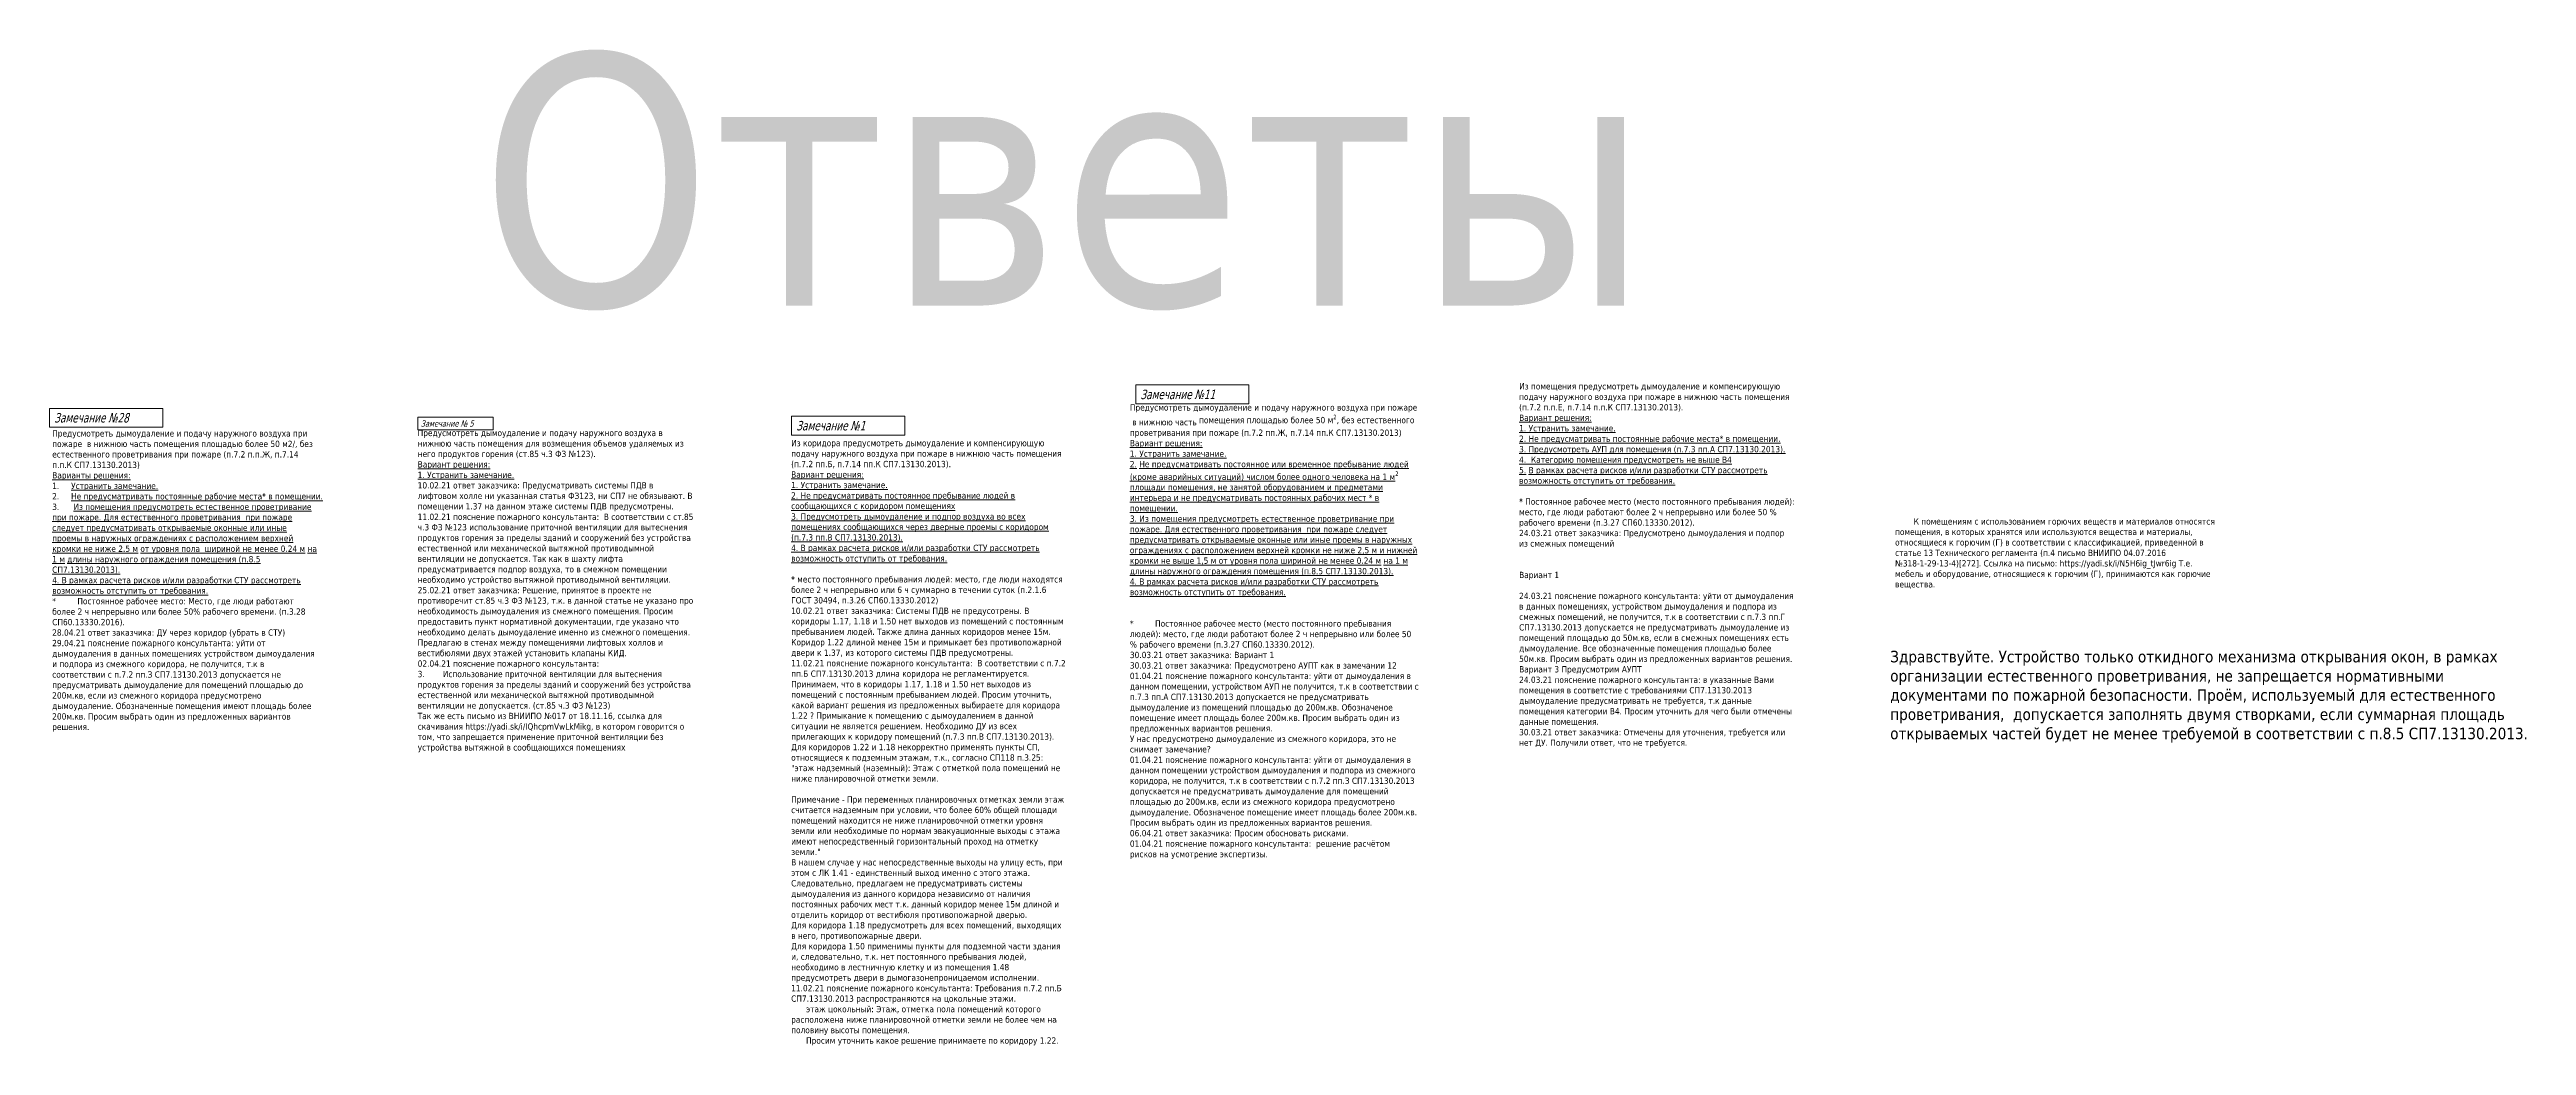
# Model space of a CAD drawing. Header units: millimetres. Extents: x -783640 to 8156175, y -1575894 to 1845315.
# Drawn here: x 1074565 to 1310856, y 805109 to 900143 of the extents above; entities that cross this region are included whole.
import ezdxf

# ---------------------------------------------------------------- set-up
doc = ezdxf.new("R2010")
doc.units = ezdxf.units.MM
doc.layers.add('экспертиза ДУ', color=1, linetype='Continuous', lineweight=0)
doc.styles.add('ЭКСПЕРТИЗА', font='tahoma.ttf')

msp = doc.modelspace()

# ---------------------------------------------------------------- texts
at = {"layer": 'экспертиза ДУ', "lineweight": 0, "ltscale": 100, "style": 'ЭКСПЕРТИЗА', "oblique": 14.99998, "width": 0.8}
for s, p in [('Замечание №11', (1178634, 866786, -3333)), ('Замечание №1', (1145809, 863801))]:
    msp.add_text(s, height=900, dxfattribs=at).set_placement(p)
at = {"layer": 'экспертиза ДУ', "lineweight": 0, "style": 'ЭКСПЕРТИЗА', "oblique": 14.99998, "width": 0.8}
msp.add_text('Замечание №28', height=900, dxfattribs=at).set_placement((1075015, 864554))
at = {"layer": 'экспертиза ДУ', "ltscale": 100, "style": 'ЭКСПЕРТИЗА', "oblique": 14.99998, "width": 0.8}
msp.add_text('Замечание № 5', height=600, dxfattribs=at).set_placement((1109985, 864158))
at = {"layer": 'экспертиза ДУ', "color": 2, "lineweight": 0, "insert": (1115549, 899709, 0), "char_height": 24000, "width": 385907.49, "attachment_point": 1, "style": 'ЭКСПЕРТИЗА'}
msp.add_mtext('\\A1;Ответы', dxfattribs=at)
at = {"layer": 'экспертиза ДУ', "color": 6, "ltscale": 100, "attachment_point": 1, "style": 'ЭКСПЕРТИЗА'}
for s, insert, char_height, width in [('\\A1;{\\C256;Из помещения предусмотреть дымоудаление \\A0;и компенсирующую подачу наружного воздуха при пожаре в нижнюю часть \\A1;помещения (п.7.2 п.п.Е, п.7.14 п.п.К СП7.13130.2013).\\P\\L\\C6;Вариант решения:\\P1. Устранить замечание.\\P2. Не предусматривать постоянные рабочие места* в помещении.\\P3. Предусмотреть АУП для помещения (п.7.3 пп.А СП7.13130.2013).\\P\\H0.99996x;4.  Категорию помещения предусмотреть не выше В4\\P\\A0;\\H0.99996x;5\\A1;. В рамках расчета рисков и/или разработки СТУ рассмотреть возможность отступить от требования.\\P\\A0;\\H0.99988x;\\l\\P* Постоянное рабочее место (место постоянного пребывания людей): место, где люди работают более 2 ч непрерывно или более 50 % рабочего времени (п.3.27 СП60.13330.2012).\\P\\H1.0002x;\\C4;24.03.21 ответ заказчика: Предусмотрено дымоудаления и подпор из смежных помещений\\P\\P\\PВариант 1\\P\\P\\C30;24.03.21 пояснение пожарного консультанта: уйти от дымоудаления в данных помещениях, устройством дымоудаления и подпора из смежных помещений, не получится, т.к в соответствии с \\A1;п.7.3 пп.Г СП7.13130.2013\\A0; допускается не предусматривать дымоудаление из помещений площадью до 50м.кв, если в смежных помещениях есть дымоудаление. Все обозначенные помещения площадью более 50м.кв. Просим выбрать один из предложенных вариантов решения. \\P\\C4;Вариант 3 Предусмотрим АУПТ\\P\\C30;24.03.21 пояснение пожарного консультанта: в указанные Вами помещения в соответстие с требованиями \\A1;СП7.13130.2013\\A0; дымоудаление предусматривать не требуется, т.к данные помещения категории В4. Просим уточнить для чего были отмечены данные помещения.\\P\\C4;30.03.21 ответ заказчика: Отмечены для уточнения, требуется или нет ДУ. Получили ответ, что не требуется.}', (1214760, 868310, 1555), 600, 26264.8), ('\\A1;{\\C256;Предусмотреть дымоудаление \\A0;и подачу наружного воздуха при пожаре  в нижнюю часть \\A1;помещения площадью более 50\\~м\\H0.7x;\\S2^ ;\\H1.4286x;, без естественного проветривания при пожаре (п.7.2 пп.Ж, п.7.14 пп.К СП7.13130.2013)\\P\\H0.99998x;\\L\\C6;Вариант решения:\\P1. Устранить замечание.\\P2\\H1.00002x;. Не предусматривать постоянное или временное пребывание людей (кроме аварийных ситуаций) числом более одного человека на 1\\~м\\H0.7x;\\S2^ ;\\H1.4286x; площади помещения, не занятой оборудованием и предметами интерьера и не предусматривать постоянных рабочих мест * в помещении.\\P\\H0.99998x;3. Из помещения предусмотреть естественное проветривание при пожаре. Для естественного проветривания  при пожаре следует предусматривать открываемые оконные или иные проемы в наружных ограждениях с расположением верхней кромки не ниже 2,5 м и нижней кромки не выше 1,5 м от уровня пола шириной не менее 0.24\\~м на 1\\~м длины наружного ограждения помещения (п.8.5 СП7.13130.2013).\\P\\H0.99998x;4. В рамках расчета рисков и/или разработки СТУ рассмотреть возможность отступить от требования.\\H1.00002x;\\P\\H1.00002x;\\P\\P\\A0;\\H0.99996x;\\l*^IПостоянное рабочее место (место постоянного пребывания людей): место, где люди работают более 2 ч непрерывно или более 50 % рабочего времени (п.3.27 СП60.13330.2012).\\P\\C4;30.03.21 ответ заказчика: Вариант 1\\P30.03.21 ответ заказчика: Предусмотрено АУПТ как в замечании 12\\P\\C30;01.04.21 пояснение пожарного консультанта: уйти от дымоудаления в данном помещении, устройством АУП не получится, т.к в соответствии с \\A1;п.7.3 пп.А СП7.13130.2013\\A0; допускается не предусматривать дымоудаление из помещений площадью до 200м.кв. Обозначеное помещение имеет площадь более 200м.кв. Просим выбрать один из предложенных вариантов решения. \\P\\C4;У нас предусмотрено дымоудаление из смежного коридора, это не снимает замечание?\\P\\C30;01.04.21 пояснение пожарного консультанта: уйти от дымоудаления в данном помещении устройством дымоудаления и подпора из смежного коридора, не получится, т.к в соответствии с \\A1;п.7.2 пп.З СП7.13130.2013\\A0; допускается не предусматривать дымоудаление для помещений площадью до 200м.кв, если из смежного коридора предусмотрено дымоудаление. Обозначеное помещение имеет площадь более 200м.кв. Просим выбрать один из предложенных вариантов решения. \\P\\C4;06.04.21 ответ заказчика: Просим обосновать рисками.\\P\\C30;01.04.21 пояснение пожарного консультанта:  \\H1x;решение расчётом рисков на усмотрение экспертизы.}', (1177627, 866290, -3333), 600, 26264.8), ('\\C256;Предусмотреть дымоудаление и подачу наружного воздуха в нижнюю часть \\A1;помещения \\A0;для возмещения объемов удаляемых из него продуктов горения (ст.85 ч.3 ФЗ №123)\\A1;.\\P\\L\\C6;Вариант решения:\\P1. Устранить замечание.\\P\\l\\C4;10.02.21 ответ заказчика: Предусматривать системы ПДВ в лифтовом холле ни указанная статья ФЗ123, ни СП7 не обязывают. В помещении 1.37 на данном этаже системы ПДВ предусмотрены. \\P\\C30;11.02.21 пояснение пожарного консультанта:  В соответствии с \\A0;ст.85 ч.3 ФЗ №123 использование приточной вентиляции для вытеснения продуктов горения за пределы зданий и сооружений без устройства естественной или механической вытяжной противодымной вентиляции не допускается. Так как в шахту лифта предусматривается подпор воздуха, то в смежном помещении необходимо устройство вытяжной противодымной вентиляции.\\P\\C4;25.02.21 ответ заказчика: Решение, принятое в проекте не противоречит ст.85 ч.3 ФЗ №123, т.к. в данной статье не указано про необходимость дымоудаления из смежного помещения. Просим предоставить пункт нормативной документации, где указано что необходимо делать дымоудаление именно из смежного помещения. Предлагаю в стенах между помещениями лифтовых холлов и вестибюлями двух этажей установить клапаны КИД. \\P\\A1;\\C30;02.04.21 пояснение пожарного консультанта:  \\P\\A0;3.^IИспользование приточной вентиляции для вытеснения продуктов горения за пределы зданий и сооружений без устройства естественной или механической вытяжной противодымной вентиляции не допускается. (ст.85 ч.3 ФЗ №123)\\PТак же есть письмо из ВНИИПО №017 от 18.11.16, ссылка для скачивания https://yadi.sk/i/IQhcpmVwLkMikg, в котором говорится о том, что запрещается применение приточной вентиляции без устройства вытяжной в сообщающихся помещениях', (1109685, 863858), 600, 26264.8), ('\\A1;{\\C256;Из коридора предусмотреть дымоудаление и компенсирующую подачу наружного воздуха при пожаре в нижнюю часть помещения (п.7.2 пп.Б, п.7.14 пп.К СП7.13130.2013).\\P\\L\\C6;Вариант решения:\\P1. Устранить замечание.\\P2. Не предусматривать постоянное пребывание людей в сообщающихся с коридором помещениях\\P\\A0;3. Предусмотреть дымоудаление и подпор воздуха во всех помещениях сообщающихся через дверные проемы с коридором\\A1;\\H1.00002x; \\A0;\\H0.99998x;(п.7.3 пп.В СП7.13130.2013).\\P\\A1;4. В рамках расчета рисков и/или разработки СТУ рассмотреть возможность отступить от требования.\\A0;\\P\\A1;\\P}* место постоянного пребывания людей: место, где люди находятся более 2 ч непрерывно или 6 ч суммарно в течении суток (п.2.1.6 ГОСТ 30494, п.3.26 СП60.13330.2012)\\P{\\C4;10.02.21 ответ заказчика: Системы ПДВ не предусотрены. В коридоры 1.17, 1.18 и 1.50 нет выходов из помещений с постоянным пребыванием людей. Также длина данных коридоров менее 15м.\\PКоридор 1.22 длиной менее 15м и примыкает без противопожарной двери к 1.37, из которого системы ПДВ предусмотрены. \\P\\C30;11.02.21 пояснение пожарного консультанта:  В соответствии с п.7.2 пп.Б СП7.13130.2013 длина коридора не регламентируется. Принимаем, что в коридоры 1.17, 1.18 и 1.50 нет выходов из помещений с постоянным пребыванием людей. Просим уточнить, какой вариант решения из предложенных выбираете для коридора 1.22 ? Примыкание к помещению с дымоудалением в данной ситуации не является решением. Необходимо ДУ из всех прилегающих к коридору помещений \\A0;(п.7.3 пп.В СП7.13130.2013).\\P\\C4;Для коридоров 1.22 и 1.18 некорректно применять пункты СП, относящиеся к подземным этажам, т.к., согласно СП118 п.3.25:\\P"этаж надземный (наземный): Этаж с отметкой пола помещений не ниже планировочной отметки земли.\\P\\PПримечание - При переменных планировочных отметках земли этаж считается надземным при условии, что более 60% общей площади помещений находится не ниже планировочной отметки уровня земли или необходимые по нормам эвакуационные выходы с этажа имеют непосредственный горизонтальный проход на отметку земли."\\PВ нашем случае у нас непосредственные выходы на улицу есть, при этом с ЛК 1.41 - единственный выход именно с этого этажа. Следовательно, предлагаем не предусматривать системы дымоудаления из данного коридора независимо от наличия постоянных рабочих мест т.к. данный коридор менее 15м длиной и отделить коридор от вестибюля противопожарной дверью.\\PДля коридора 1.18 предусмотреть для всех помещений, выходящих в него, противопожарные двери.\\PДля коридора 1.50 применимы пункты для подземной части здания и, следовательно, т.к. нет постоянного пребывания людей, необходимо в лестничную клетку и из помещения 1.48 предусмотреть двери в дымогазонепроницаемом исполнении.\\P\\A1;\\C30;11.02.21 пояснение пожарного консультанта: Требования п.7.2 пп.Б СП7.13130.2013 распространяются на цокольные этажи.\\P\\pi1420.002;\\A0;этаж цокольный: Этаж, отметка пола помещений которого расположена ниже планировочной отметки земли не более чем на половину высоты помещения. \\PПросим уточнить какое решение принимаете по коридору 1.22.}', (1145314, 862892), 600, 26264.8), ('\\pi1772.502;{\\C256;К помещениям с использованием горючих веществ и материалов относятся помещения, в которых хранятся или используются вещества и материалы, относящиеся к горючим (Г) в соответствии с классификацией, приведенной в статье 13 Технического регламента (п.4 письмо ВНИИПО 04.07.2016 №318-1-29-13-4)[272]. Ссылка на письмо: https://yadi.sk/i/N5H6ig_tJwr6ig Т.е. мебель и оборудование, относящиеся к горючим (Г), принимаются как горючие вещества. }', (1250624, 855416, 1555), 600, 31001.85), ('\\H0.91667x;\\C0;Здравствуйте. Устройство только откидного механизма открывания окон, в рамках организации естественного проветривания, не запрещается нормативными документами по пожарной безопасности. Проём, используемый для естественного проветривания, \\~допускается заполнять двумя створками, если суммарная площадь открываемых частей будет не менее требуемой в соответствии с п.8.5 СП7.13130.2013.', (1250161, 842767, 3111), 1200, 62003.71)]:
    msp.add_mtext(s, dxfattribs=dict(at, insert=insert, char_height=char_height, width=width))
at = {"layer": 'экспертиза ДУ', "lineweight": 0, "ltscale": 100, "insert": (1074821, 863814), "char_height": 600, "width": 25338.67, "attachment_point": 1, "style": 'ЭКСПЕРТИЗА'}
msp.add_mtext('\\pt1200;Предусмотреть дымоудаление и подачу наружного воздуха при пожаре  в нижнюю часть помещения площадью более 50\\~м2/, без естественного проветривания при пожаре (п.7.2 п.п.Ж, п.7.14 п.п.К СП7.13130.2013){\\L\\C6;\\PВарианты решения:\\P\\pt1800;\\l1.^I\\LУстранить замечание.\\P\\A1;\\l2.^I\\LНе предусматривать постоянные рабочие места* в помещении.\\A0;\\P\\l3.^I\\L Из помещения предусмотреть естественное проветривание при пожаре. Для естественного проветривания  при пожаре следует предусматривать открываемые оконные или иные проемы в наружных ограждениях с расположением верхней кромки не ниже 2.5\\~м от уровня пола  шириной не менее 0.24\\~м на 1\\~м длины наружного ограждения помещения (п.8.5 СП7.13130.2013).\\P\\pt1200;4. В рамках расчета рисков и/или разработки СТУ рассмотреть возможность отступить от требования.\\P\\ptz;\\H0.99988x;\\l*^IПостоянное ра\\H1.00012x;бочее место: Место, где люди работают более 2 ч непрерывно или более 50% рабочего времени. (п.3.28 СП60.13330.2016).\\P\\pt1200;\\C4;28.04.21 ответ заказчика: ДУ через коридор (убрать в СТУ)\\P\\ptz;\\C30;29.04.21 пояснение пожарного консультанта: уйти от дымоудаления в данных помещениях устройством дымоудаления и подпора из смежного коридора, не получится, т.к в соответствии с \\A1;п.7.2 пп.З СП7.13130.2013\\A0; допускается не предусматривать дымоудаление для помещений площадью до 200м.кв, если из смежного коридора предусмотрено дымоудаление. Обозначенные помещения имеют площадь более 200м.кв. Просим выбрать один из предложенных вариантов решения. }', dxfattribs=at)

# ---------------------------------------------------------------- linework, layer by layer
at = {"layer": 'экспертиза ДУ', "lineweight": 0}
for points, elevation in [([(1178184, 868136), (1188984, 868136), (1188984, 866336), (1178184, 866336), (1178184, 868136)], -3333), ([(1145359, 865151), (1156159, 865151), (1156159, 863351), (1145359, 863351), (1145359, 865151)], 0)]:
    msp.add_lwpolyline(points, dxfattribs=dict(at, elevation=elevation))
msp.add_lwpolyline([(1074565, 865904), (1085365, 865904), (1085365, 864104), (1074565, 864104), (1074565, 865904)], dxfattribs=at)
at = {"layer": 'экспертиза ДУ', "ltscale": 100}
msp.add_lwpolyline([(1109685, 865058), (1116885, 865058), (1116885, 863858), (1109685, 863858), (1109685, 865058)], dxfattribs=at)

msp.set_redraw_order([(e.dxf.handle, doc.entitydb.next_handle()) for e in msp.query("TEXT MTEXT ATTDEF DIMENSION ARC_DIMENSION")])  # texts and dimensions are drawn at this point

doc.saveas('drawing.dxf')
